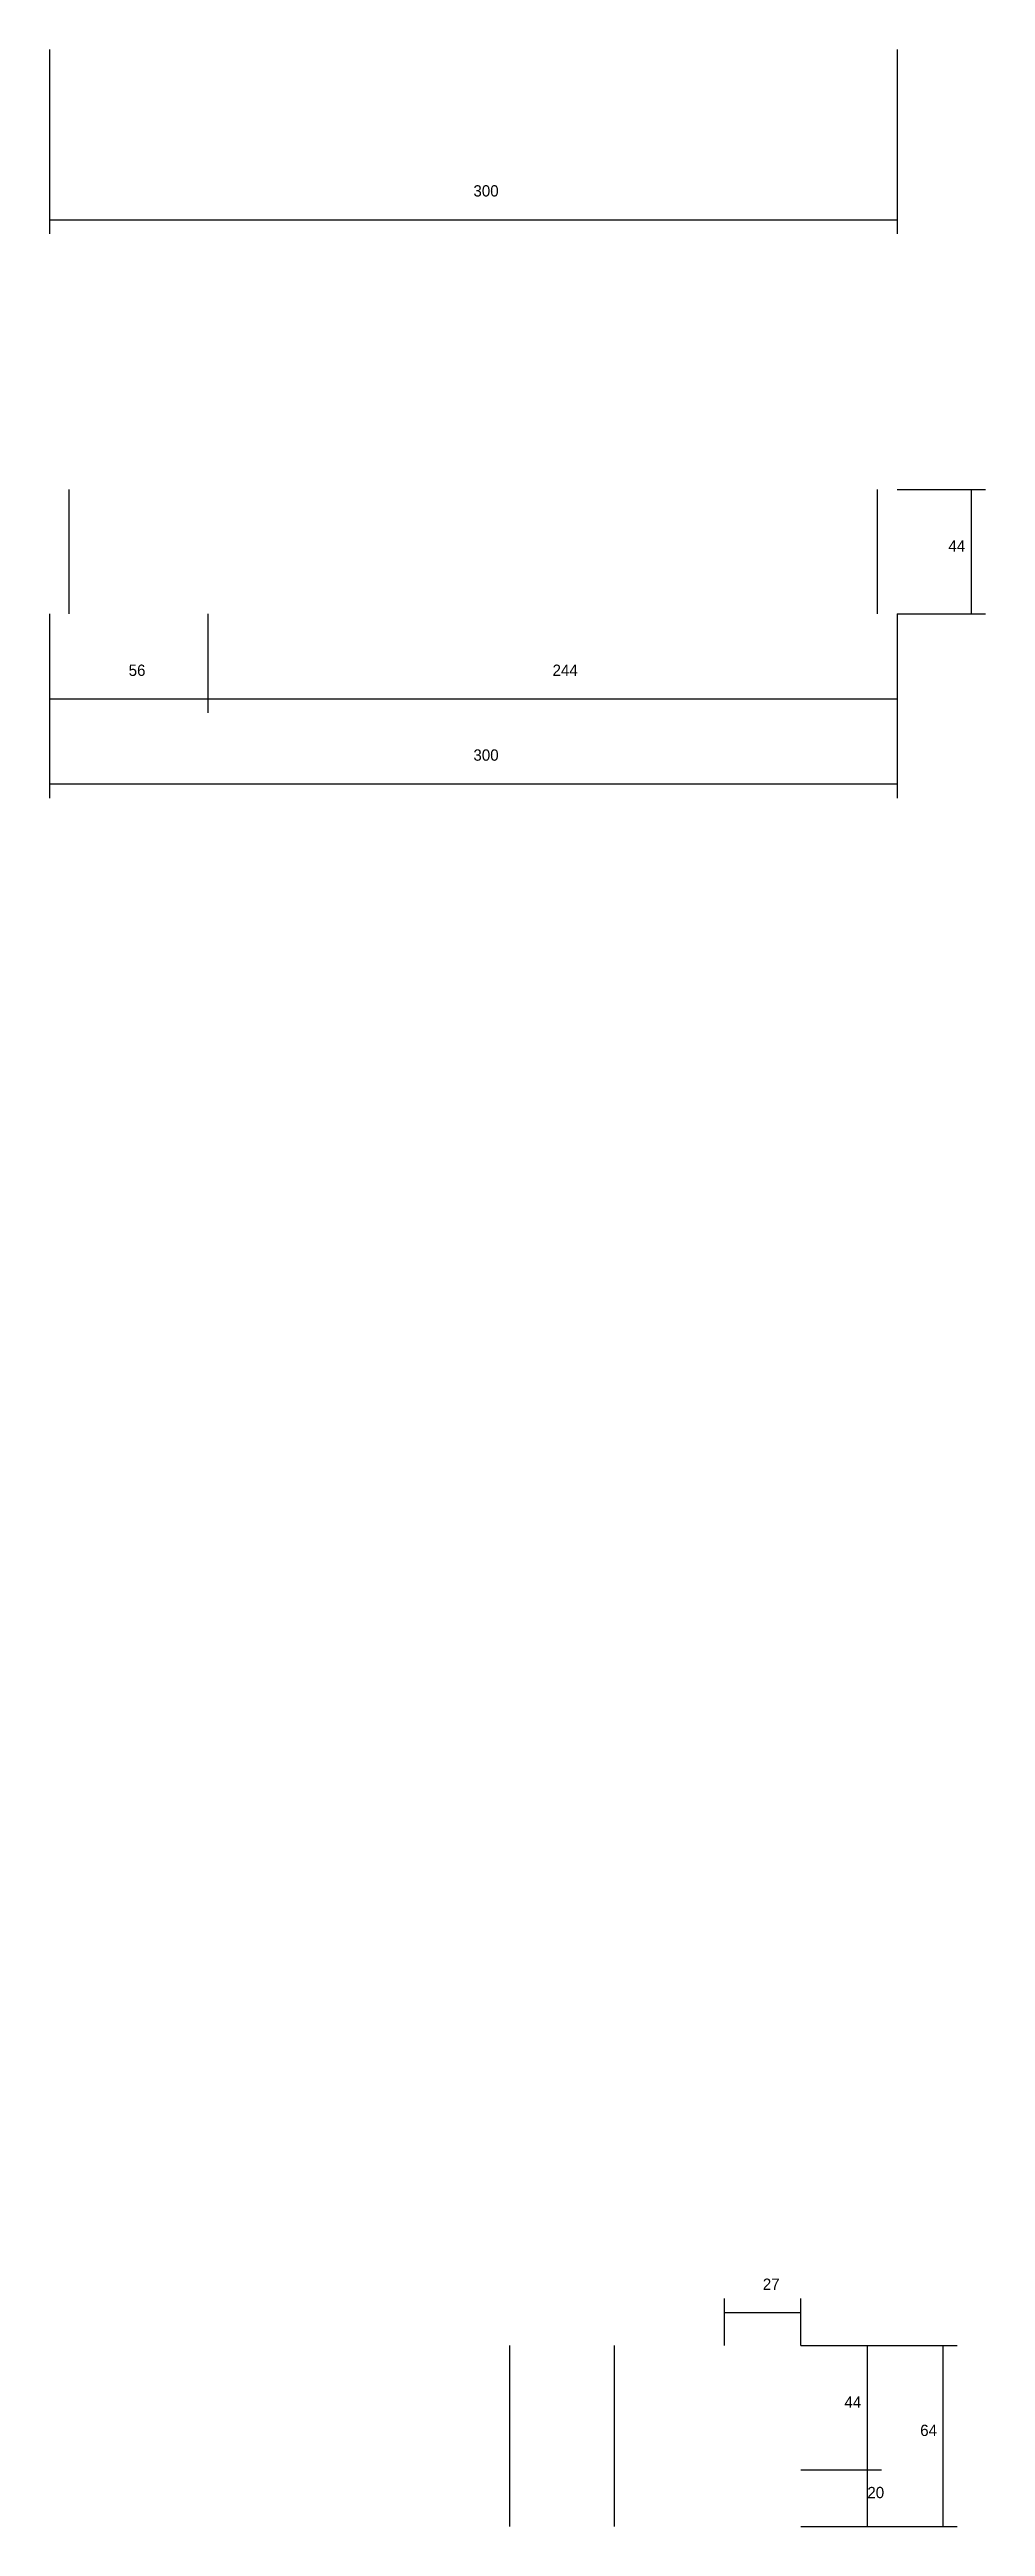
# Model space of a CAD drawing. Header units: metres. Extents: x -2848 to 22762, y -45195 to 1016.
# Drawn here: x 11837 to 12168, y -22746 to -21869 of the extents above; entities that cross this region are included whole.
import ezdxf

# ---------------------------------------------------------------- set-up
doc = ezdxf.new("R2010")
doc.units = ezdxf.units.M
for name, color, linetype in [('COTA', 4, 'Continuous'), ('Cota Seção (2x)', 4, 'Continuous'), ('SARR_2.2x7', 40, 'Continuous')]:
    doc.layers.add(name, color=color, linetype=linetype)

msp = doc.modelspace()

# ---------------------------------------------------------------- texts
at = {"layer": 'COTA'}
for s, p in [('300', (11987.2, -21921.2)), ('44', (12155.3, -22046.8)), ('56', (11865.2, -22090.8)), ('244', (12015.2, -22090.8)), ('300', (11987.2, -22120.8))]:
    msp.add_text(s, height=4, dxfattribs=at).set_placement(p)
at = {"layer": 'Cota Seção (2x)'}
for s, p in [('27', (12089.6, -22661.8)), ('44', (12118.5, -22703.5)), ('64', (12145.3, -22713.5)), ('20', (12126.6, -22735.5))]:
    msp.add_text(s, height=4, dxfattribs=at).set_placement(p)

# ---------------------------------------------------------------- linework, layer by layer
at = {"layer": 'COTA'}
for p, q in [((11837.2, -21869.2), (11837.2, -21934.4)), ((12137.2, -21869.2), (12137.2, -21934.4)), ((11837.2, -21929.4), (12137.2, -21929.4)), ((12137.2, -22024.8), (12168.4, -22024.8)), ((12163.4, -22068.8), (12163.4, -22024.8)), ((11837.2, -22068.8), (11837.2, -22134)), ((11837.2, -22068.8), (11837.2, -22103.9)), ((11893.2, -22068.8), (11893.2, -22103.9)), ((11893.2, -22068.8), (11893.2, -22103.9)), ((12137.2, -22068.8), (12137.2, -22134)), ((12137.2, -22068.8), (12137.2, -22103.9)), ((12137.2, -22068.8), (12168.4, -22068.8)), ((11837.2, -22098.9), (11893.2, -22098.9)), ((11893.2, -22098.9), (12137.2, -22098.9)), ((11837.2, -22129), (12137.2, -22129))]:
    msp.add_line(p, q, dxfattribs=at)
at = {"layer": 'Cota Seção (2x)'}
for p, q in [((12076.1, -22681.5), (12076.1, -22664.8)), ((12076.1, -22669.8), (12103.1, -22669.8)), ((12103.1, -22681.5), (12103.1, -22664.8)), ((12103.1, -22681.5), (12131.6, -22681.5)), ((12103.1, -22681.5), (12158.4, -22681.5)), ((12126.6, -22725.5), (12126.6, -22681.5)), ((12153.4, -22745.5), (12153.4, -22681.5)), ((12103.1, -22725.5), (12131.6, -22725.5)), ((12103.1, -22725.5), (12131.6, -22725.5)), ((12126.6, -22745.5), (12126.6, -22725.5)), ((12103.1, -22745.5), (12131.6, -22745.5)), ((12103.1, -22745.5), (12158.4, -22745.5))]:
    msp.add_line(p, q, dxfattribs=at)
at = {"layer": 'SARR_2.2x7'}
for p, q in [((11844.2, -22068.8), (11844.2, -22024.8)), ((12130.2, -22068.8), (12130.2, -22024.8)), ((12000.1, -22745.5), (12000.1, -22681.5)), ((12037.1, -22745.5), (12037.1, -22681.5))]:
    msp.add_line(p, q, dxfattribs=at)

msp.set_redraw_order([(e.dxf.handle, doc.entitydb.next_handle()) for e in msp.query("TEXT MTEXT ATTDEF DIMENSION ARC_DIMENSION")])  # texts and dimensions are drawn at this point

doc.saveas('drawing.dxf')
